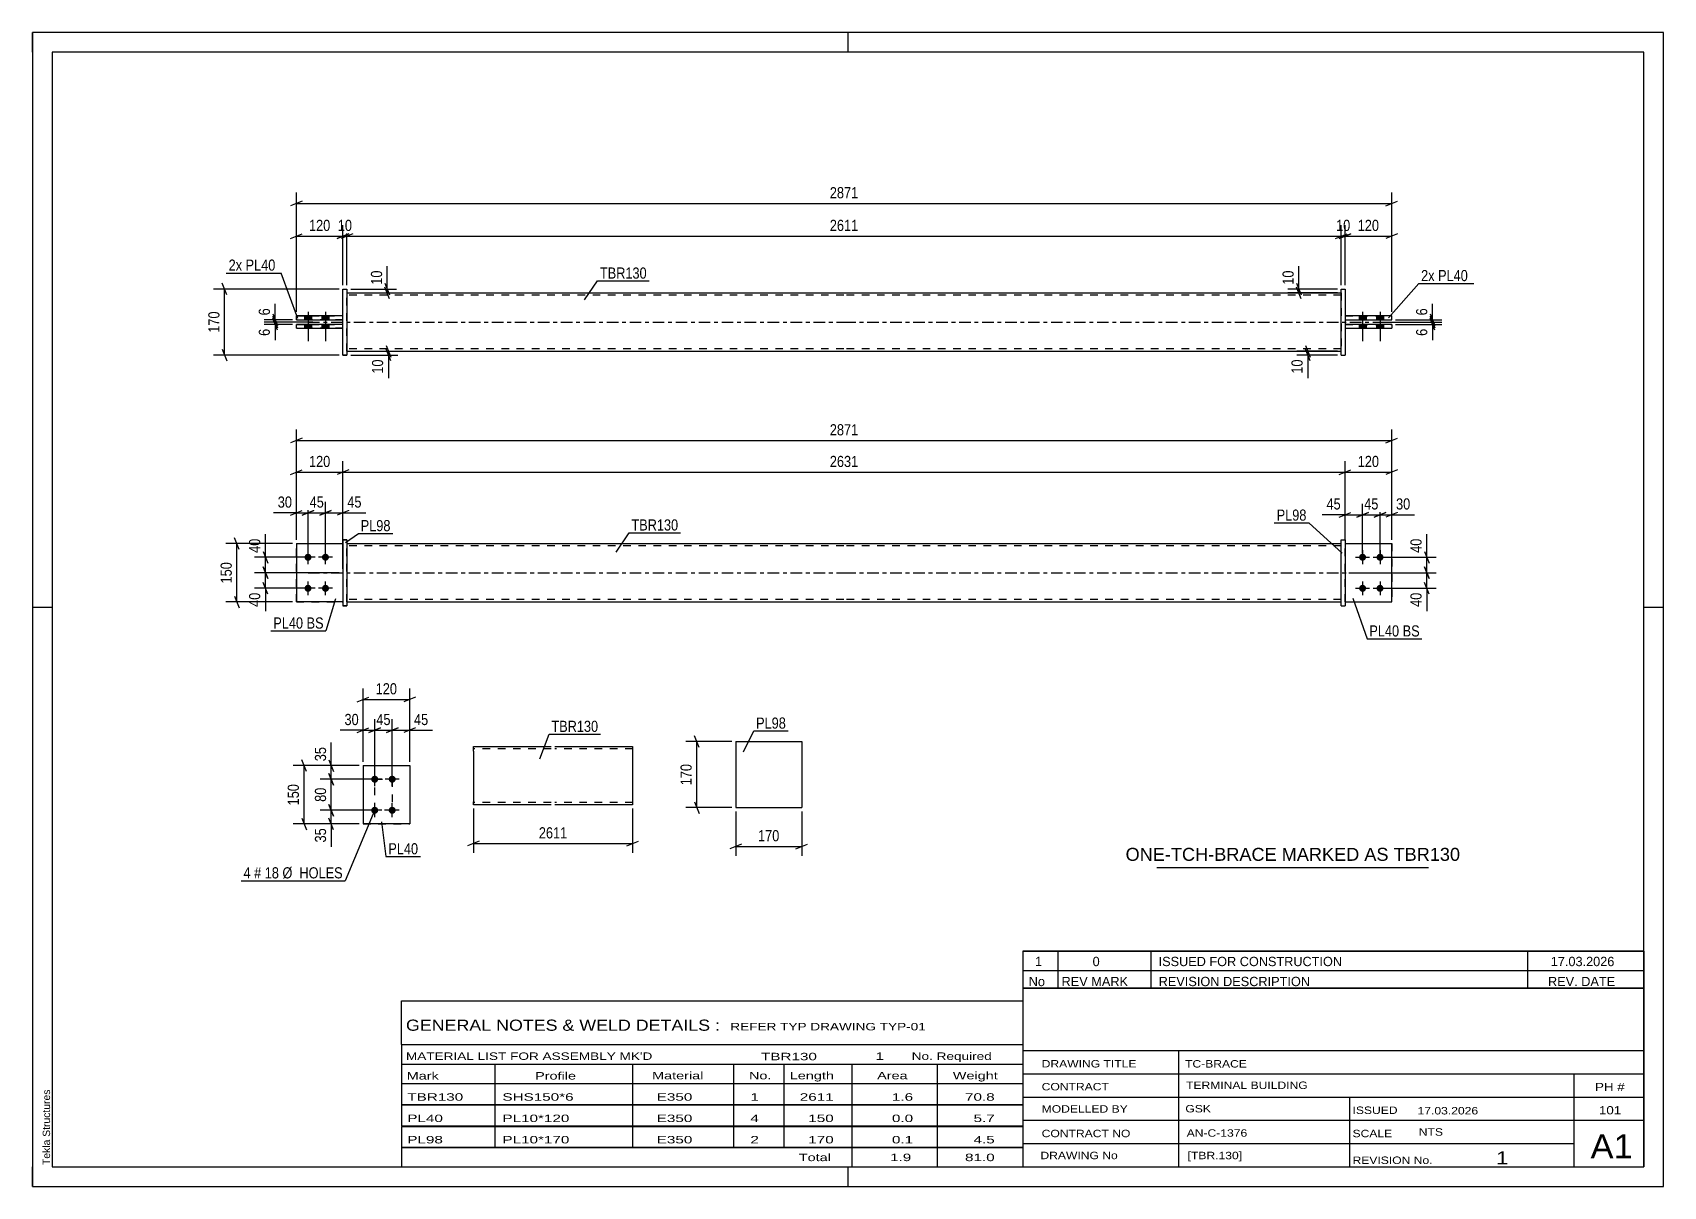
# Paper-space layout 'Layout1' of a CAD drawing. Header units: millimetres. Extents: x 0 to 420, y 0 to 297.
# The model-space entities are those that its viewports show. They can reach past a viewport. Long polylines and large blocks are cut down to what shows.
import ezdxf

# ---------------------------------------------------------------- set-up
doc = ezdxf.new("R2010")
doc.units = ezdxf.units.MM
doc.linetypes.add('DXK_LINE_DOT2', pattern=[3.9198, 1.9599, -1.9599])
doc.linetypes.add('DXK_LINE_DOT3', pattern=[5.9187, 2.979, -0.9799, 0.9799, -0.9799])
doc.layers.add('Viewport layer', color=7, linetype='Continuous', plot=False)
doc.styles.add('Arial', font='ARIAL.TTF', dxfattribs={"height": 0.2})
doc.styles.add('Arial Narrow', font='ARIALN.TTF', dxfattribs={"height": 0.2})

# ---------------------------------------------------------------- blocks, each defined once
blk = doc.blocks.new('Unknown-580873469-1163')
at = {"color": 5, "linetype": 'Continuous'}
for p, q in [((420, 297), (0, 297)), ((0, 297), (0, 0)), ((0, 292), (0, 297)), ((210, 292), (210, 297)), ((420, 0), (420, 297)), ((415, 292), (5, 292)), ((5, 292), (5, 5)), ((415, 5), (415, 292)), ((5, 149), (0, 149)), ((420, 149), (415, 149)), ((0, 0), (0, 5)), ((5, 5), (415, 5)), ((210, 0), (210, 5)), ((0, 0), (420, 0))]:
    blk.add_line(p, q, dxfattribs=at)
at = {"color": 174, "linetype": 'Continuous', "style": 'Arial'}
blk.add_text('Tekla Structures', height=1.9102, rotation=90, dxfattribs=at).set_placement((4.5, 5.5))
blk = doc.blocks.new('Part-580873469-1797 - 1735')
at = {"color": 2, "linetype": 'Continuous'}
for p, q in [((67.93, 165.45), (79.93, 165.45)), ((67.93, 165.45), (67.93, 150.45)), ((79.93, 150.45), (67.93, 150.45)), ((67.93, 150.45), (67.93, 150.45))]:
    blk.add_line(p, q, dxfattribs=at)
at = {"color": 7, "linetype": 'DXK_LINE_DOT2'}
for p, q in [((67.93, 165.45), (79.93, 165.45)), ((79.93, 165.45), (79.93, 165.45)), ((79.93, 165.45), (79.93, 150.45)), ((67.93, 150.45), (79.93, 150.45)), ((67.93, 150.45), (67.93, 150.45))]:
    blk.add_line(p, q, dxfattribs=at)
blk = doc.blocks.new('Part-580873469-1792 - 1735')
at = {"color": 7, "linetype": 'DXK_LINE_DOT2'}
for p, q in [((67.93, 165.45), (79.93, 165.45)), ((67.93, 165.45), (79.93, 165.45)), ((67.93, 150.45), (67.93, 165.45)), ((79.93, 165.45), (79.93, 165.45)), ((79.93, 165.45), (79.93, 150.45)), ((67.93, 150.45), (79.93, 150.45)), ((79.93, 150.45), (67.93, 150.45)), ((67.93, 150.45), (67.93, 150.45))]:
    blk.add_line(p, q, dxfattribs=at)
blk = doc.blocks.new('Part-580873469-1767 - 1735')
at = {"color": 7, "linetype": 'DXK_LINE_DOT2'}
for p, q in [((338.03, 165.45), (350.03, 165.45)), ((338.03, 150.45), (338.03, 165.45)), ((338.03, 165.45), (350.03, 165.45)), ((350.03, 165.45), (350.03, 165.45)), ((350.03, 165.45), (350.03, 150.45)), ((338.03, 150.45), (338.03, 150.45)), ((338.03, 150.45), (350.03, 150.45)), ((338.03, 150.45), (350.03, 150.45))]:
    blk.add_line(p, q, dxfattribs=at)
blk = doc.blocks.new('Part-580873469-1772 - 1735')
at = {"color": 2, "linetype": 'Continuous'}
for p, q in [((338.03, 165.45), (350.03, 165.45)), ((350.03, 165.45), (350.03, 165.45)), ((350.03, 150.45), (350.03, 165.45)), ((338.03, 150.45), (350.03, 150.45))]:
    blk.add_line(p, q, dxfattribs=at)
at = {"color": 7, "linetype": 'DXK_LINE_DOT2'}
for p, q in [((338.03, 165.45), (350.03, 165.45)), ((338.03, 150.45), (338.03, 165.45)), ((338.03, 150.45), (338.03, 150.45)), ((338.03, 150.45), (350.03, 150.45))]:
    blk.add_line(p, q, dxfattribs=at)
blk = doc.blocks.new('Part-580873469-1787 - 1735')
at = {"color": 2, "linetype": 'Continuous'}
for p, q in [((337.03, 166.45), (338.03, 166.45)), ((337.03, 149.45), (337.03, 166.45)), ((338.03, 166.45), (338.03, 149.45)), ((337.03, 149.45), (337.03, 149.45)), ((337.03, 149.45), (338.03, 149.45))]:
    blk.add_line(p, q, dxfattribs=at)
at = {"color": 7, "linetype": 'DXK_LINE_DOT2'}
for p, q in [((337.03, 166.45), (338.03, 166.45)), ((337.03, 149.45), (338.03, 149.45))]:
    blk.add_line(p, q, dxfattribs=at)
blk = doc.blocks.new('Part-580873469-1802 - 1735')
at = {"color": 2, "linetype": 'Continuous'}
for p, q in [((80.93, 166.45), (79.93, 166.45)), ((79.93, 166.45), (79.93, 149.45)), ((80.93, 166.45), (80.93, 166.45)), ((80.93, 166.45), (80.93, 149.45)), ((79.93, 149.45), (80.93, 149.45))]:
    blk.add_line(p, q, dxfattribs=at)
at = {"color": 7, "linetype": 'DXK_LINE_DOT2'}
for p, q in [((79.93, 166.45), (80.93, 166.45)), ((80.93, 149.45), (79.93, 149.45))]:
    blk.add_line(p, q, dxfattribs=at)
blk = doc.blocks.new('Part-580873469-1807 - 1735')
at = {"color": 2, "linetype": 'Continuous'}
for p, q in [((80.93, 165.45), (208.93, 165.45)), ((209.03, 165.45), (337.03, 165.45)), ((80.93, 150.45), (208.93, 150.45)), ((209.03, 150.45), (337.03, 150.45))]:
    blk.add_line(p, q, dxfattribs=at)
at = {"color": 7, "linetype": 'DXK_LINE_DOT2'}
for p, q in [((80.93, 150.45), (80.93, 165.45)), ((208.93, 164.85), (80.93, 164.85)), ((337.03, 164.85), (209.03, 164.85)), ((337.03, 150.45), (337.03, 165.45)), ((208.93, 151.05), (80.93, 151.05)), ((337.03, 151.05), (209.03, 151.05))]:
    blk.add_line(p, q, dxfattribs=at)
at = {"color": 7, "linetype": 'DXK_LINE_DOT3'}
for p, q in [((70.93, 157.95), (208.93, 157.95)), ((209.03, 157.95), (347.03, 157.95))]:
    blk.add_line(p, q, dxfattribs=at)
blk = doc.blocks.new('Bolt-580873469-1808 - 1735')
at = {"linetype": 'Continuous'}
for points in [[(342.53, 162.85), (342.71, 162.83), (342.89, 162.78), (343.05, 162.68), (343.19, 162.56), (343.3, 162.4), (343.38, 162.23), (343.42, 162.05), (343.42, 161.86), (343.38, 161.68), (343.3, 161.5), (343.19, 161.35), (343.05, 161.23), (342.89, 161.13), (342.71, 161.07), (342.53, 161.05), (342.34, 161.07), (342.16, 161.13), (342, 161.23), (341.86, 161.35), (341.75, 161.5), (341.67, 161.68), (341.63, 161.86), (341.63, 162.05), (341.67, 162.23), (341.75, 162.4), (341.86, 162.56), (342, 162.68), (342.16, 162.78), (342.34, 162.83)], [(347.03, 162.85), (347.21, 162.83), (347.39, 162.78), (347.55, 162.68), (347.69, 162.56), (347.8, 162.4), (347.88, 162.23), (347.92, 162.05), (347.92, 161.86), (347.88, 161.68), (347.8, 161.5), (347.69, 161.35), (347.55, 161.23), (347.39, 161.13), (347.21, 161.07), (347.03, 161.05), (346.84, 161.07), (346.66, 161.13), (346.5, 161.23), (346.36, 161.35), (346.25, 161.5), (346.17, 161.68), (346.13, 161.86), (346.13, 162.05), (346.17, 162.23), (346.25, 162.4), (346.36, 162.56), (346.5, 162.68), (346.66, 162.78), (346.84, 162.83)], [(342.53, 154.85), (342.71, 154.83), (342.89, 154.78), (343.05, 154.68), (343.19, 154.56), (343.3, 154.4), (343.38, 154.23), (343.42, 154.05), (343.42, 153.86), (343.38, 153.68), (343.3, 153.5), (343.19, 153.35), (343.05, 153.23), (342.89, 153.13), (342.71, 153.07), (342.53, 153.05), (342.34, 153.07), (342.16, 153.13), (342, 153.23), (341.86, 153.35), (341.75, 153.5), (341.67, 153.68), (341.63, 153.86), (341.63, 154.05), (341.67, 154.23), (341.75, 154.4), (341.86, 154.56), (342, 154.68), (342.16, 154.78), (342.34, 154.83)], [(347.03, 154.85), (347.21, 154.83), (347.39, 154.78), (347.55, 154.68), (347.69, 154.56), (347.8, 154.4), (347.88, 154.23), (347.92, 154.05), (347.92, 153.86), (347.88, 153.68), (347.8, 153.5), (347.69, 153.35), (347.55, 153.23), (347.39, 153.13), (347.21, 153.07), (347.03, 153.05), (346.84, 153.07), (346.66, 153.13), (346.5, 153.23), (346.36, 153.35), (346.25, 153.5), (346.17, 153.68), (346.13, 153.86), (346.13, 154.05), (346.17, 154.23), (346.25, 154.4), (346.36, 154.56), (346.5, 154.68), (346.66, 154.78), (346.84, 154.83)]]:
    blk.add_hatch(color=1, dxfattribs=at).paths.add_polyline_path(points)
at = {"color": 1, "linetype": 'Continuous'}
for p, q in [((340.73, 161.95), (344.33, 161.95)), ((342.53, 163.75), (342.53, 160.15)), ((345.23, 161.95), (348.83, 161.95)), ((347.03, 163.75), (347.03, 160.15)), ((342.53, 155.75), (342.53, 152.15)), ((347.03, 155.75), (347.03, 152.15)), ((340.73, 153.95), (344.33, 153.95)), ((345.23, 153.95), (348.83, 153.95))]:
    blk.add_line(p, q, dxfattribs=at)
blk = doc.blocks.new('Bolt-580873469-1809 - 1735')
at = {"linetype": 'Continuous'}
for points in [[(70.93, 161.05), (70.74, 161.07), (70.56, 161.13), (70.4, 161.23), (70.26, 161.35), (70.15, 161.5), (70.07, 161.68), (70.03, 161.86), (70.03, 162.05), (70.07, 162.23), (70.15, 162.4), (70.26, 162.56), (70.4, 162.68), (70.56, 162.78), (70.74, 162.83), (70.93, 162.85), (71.11, 162.83), (71.29, 162.78), (71.45, 162.68), (71.59, 162.56), (71.7, 162.4), (71.78, 162.23), (71.82, 162.05), (71.82, 161.86), (71.78, 161.68), (71.7, 161.5), (71.59, 161.35), (71.45, 161.23), (71.29, 161.13), (71.11, 161.07)], [(75.43, 161.05), (75.24, 161.07), (75.06, 161.13), (74.9, 161.23), (74.76, 161.35), (74.65, 161.5), (74.57, 161.68), (74.53, 161.86), (74.53, 162.05), (74.57, 162.23), (74.65, 162.4), (74.76, 162.56), (74.9, 162.68), (75.06, 162.78), (75.24, 162.83), (75.43, 162.85), (75.61, 162.83), (75.79, 162.78), (75.95, 162.68), (76.09, 162.56), (76.2, 162.4), (76.28, 162.23), (76.32, 162.05), (76.32, 161.86), (76.28, 161.68), (76.2, 161.5), (76.09, 161.35), (75.95, 161.23), (75.79, 161.13), (75.61, 161.07)], [(70.93, 153.05), (70.74, 153.07), (70.56, 153.13), (70.4, 153.23), (70.26, 153.35), (70.15, 153.5), (70.07, 153.68), (70.03, 153.86), (70.03, 154.05), (70.07, 154.23), (70.15, 154.4), (70.26, 154.56), (70.4, 154.68), (70.56, 154.78), (70.74, 154.83), (70.93, 154.85), (71.11, 154.83), (71.29, 154.78), (71.45, 154.68), (71.59, 154.56), (71.7, 154.4), (71.78, 154.23), (71.82, 154.05), (71.82, 153.86), (71.78, 153.68), (71.7, 153.5), (71.59, 153.35), (71.45, 153.23), (71.29, 153.13), (71.11, 153.07)], [(75.43, 153.05), (75.24, 153.07), (75.06, 153.13), (74.9, 153.23), (74.76, 153.35), (74.65, 153.5), (74.57, 153.68), (74.53, 153.86), (74.53, 154.05), (74.57, 154.23), (74.65, 154.4), (74.76, 154.56), (74.9, 154.68), (75.06, 154.78), (75.24, 154.83), (75.43, 154.85), (75.61, 154.83), (75.79, 154.78), (75.95, 154.68), (76.09, 154.56), (76.2, 154.4), (76.28, 154.23), (76.32, 154.05), (76.32, 153.86), (76.28, 153.68), (76.2, 153.5), (76.09, 153.35), (75.95, 153.23), (75.79, 153.13), (75.61, 153.07)]]:
    blk.add_hatch(color=1, dxfattribs=at).paths.add_polyline_path(points)
at = {"color": 1, "linetype": 'Continuous'}
for p, q in [((72.73, 161.95), (69.13, 161.95)), ((70.93, 160.15), (70.93, 163.75)), ((77.23, 161.95), (73.63, 161.95)), ((75.43, 160.15), (75.43, 163.75)), ((70.93, 152.15), (70.93, 155.75)), ((75.43, 152.15), (75.43, 155.75)), ((72.73, 153.95), (69.13, 153.95)), ((77.23, 153.95), (73.63, 153.95))]:
    blk.add_line(p, q, dxfattribs=at)
blk = doc.blocks.new('Part-580873469-1431 - 1390')
at = {"color": 2, "linetype": 'Continuous'}
for p, q in [((350.03, 221.89), (338.03, 221.89)), ((338.03, 220.89), (350.03, 220.89)), ((350.03, 221.89), (350.03, 220.89))]:
    blk.add_line(p, q, dxfattribs=at)
at = {"color": 7, "linetype": 'DXK_LINE_DOT2'}
for p, q in [((338.03, 221.89), (338.03, 220.89)), ((338.03, 221.89), (350.03, 221.89)), ((338.03, 220.89), (350.03, 220.89))]:
    blk.add_line(p, q, dxfattribs=at)
blk = doc.blocks.new('Part-580873469-1425 - 1390')
at = {"color": 2, "linetype": 'Continuous'}
for p, q in [((79.93, 224.09), (67.93, 224.09)), ((67.93, 223.09), (67.93, 224.09)), ((67.93, 223.09), (79.93, 223.09)), ((67.93, 223.09), (67.93, 223.09))]:
    blk.add_line(p, q, dxfattribs=at)
at = {"color": 7, "linetype": 'DXK_LINE_DOT2'}
for p, q in [((67.93, 224.09), (79.93, 224.09)), ((79.93, 223.09), (67.93, 223.09)), ((79.93, 223.09), (79.93, 224.09))]:
    blk.add_line(p, q, dxfattribs=at)
blk = doc.blocks.new('Part-580873469-1426 - 1390')
at = {"color": 2, "linetype": 'Continuous'}
for p, q in [((337.03, 230.99), (337.03, 230.99)), ((337.03, 213.99), (337.03, 230.99)), ((337.03, 230.99), (338.03, 230.99)), ((338.03, 230.99), (338.03, 230.99)), ((338.03, 230.99), (338.03, 213.99)), ((337.03, 213.99), (338.03, 213.99)), ((337.03, 213.99), (337.03, 213.99)), ((338.03, 213.99), (338.03, 213.99))]:
    blk.add_line(p, q, dxfattribs=at)
at = {"color": 7, "linetype": 'DXK_LINE_DOT2'}
for p, q in [((337.03, 230.99), (338.03, 230.99)), ((337.03, 213.99), (338.03, 213.99)), ((338.03, 213.99), (338.03, 213.99))]:
    blk.add_line(p, q, dxfattribs=at)
blk = doc.blocks.new('Part-580873469-1458 - 1390')
at = {"color": 2, "linetype": 'Continuous'}
for p, q in [((350.03, 224.09), (338.03, 224.09)), ((338.03, 223.09), (350.03, 223.09)), ((350.03, 223.09), (350.03, 224.09))]:
    blk.add_line(p, q, dxfattribs=at)
at = {"color": 7, "linetype": 'DXK_LINE_DOT2'}
for p, q in [((338.03, 224.09), (338.03, 223.09)), ((338.03, 224.09), (350.03, 224.09)), ((338.03, 223.09), (350.03, 223.09))]:
    blk.add_line(p, q, dxfattribs=at)
blk = doc.blocks.new('Part-580873469-1394 - 1390')
at = {"color": 2, "linetype": 'Continuous'}
for p, q in [((79.93, 230.99), (80.93, 230.99)), ((79.93, 213.99), (79.93, 230.99)), ((80.93, 230.99), (80.93, 230.99)), ((80.93, 230.99), (80.93, 213.99)), ((80.93, 213.99), (79.93, 213.99)), ((79.93, 213.99), (79.93, 213.99))]:
    blk.add_line(p, q, dxfattribs=at)
at = {"color": 7, "linetype": 'DXK_LINE_DOT2'}
for p, q in [((79.93, 230.99), (80.93, 230.99)), ((79.93, 213.99), (80.93, 213.99)), ((79.93, 213.99), (79.93, 213.99))]:
    blk.add_line(p, q, dxfattribs=at)
blk = doc.blocks.new('Part-580873469-1420 - 1390')
at = {"color": 2, "linetype": 'Continuous'}
for p, q in [((79.93, 221.89), (67.93, 221.89)), ((67.93, 220.89), (67.93, 221.89)), ((67.93, 220.89), (79.93, 220.89)), ((67.93, 220.89), (67.93, 220.89))]:
    blk.add_line(p, q, dxfattribs=at)
at = {"color": 7, "linetype": 'DXK_LINE_DOT2'}
for p, q in [((67.93, 221.89), (79.93, 221.89)), ((79.93, 220.89), (67.93, 220.89)), ((79.93, 220.89), (79.93, 221.89))]:
    blk.add_line(p, q, dxfattribs=at)
blk = doc.blocks.new('Part-580873469-1446 - 1390')
at = {"color": 2, "linetype": 'Continuous'}
for p, q in [((80.93, 229.99), (208.93, 229.99)), ((209.03, 229.99), (337.03, 229.99)), ((80.93, 214.99), (208.93, 214.99)), ((209.03, 214.99), (337.03, 214.99))]:
    blk.add_line(p, q, dxfattribs=at)
at = {"color": 7, "linetype": 'DXK_LINE_DOT2'}
for p, q in [((80.93, 214.99), (80.93, 229.99)), ((208.93, 229.39), (80.93, 229.39)), ((337.03, 229.39), (209.03, 229.39)), ((337.03, 229.99), (337.03, 214.99)), ((208.93, 215.59), (80.93, 215.59)), ((337.03, 215.59), (209.03, 215.59))]:
    blk.add_line(p, q, dxfattribs=at)
at = {"color": 7, "linetype": 'DXK_LINE_DOT3'}
for p, q in [((70.93, 222.49), (208.93, 222.49)), ((209.03, 222.49), (347.03, 222.49))]:
    blk.add_line(p, q, dxfattribs=at)
blk = doc.blocks.new('Bolt-580873469-1447 - 1390')
at = {"linetype": 'Continuous'}
for points in [[(343.43, 224.09), (341.63, 224.09), (341.63, 223.09), (343.43, 223.09)], [(343.43, 224.09), (341.63, 224.09), (341.63, 223.09), (343.43, 223.09)], [(347.93, 224.09), (346.13, 224.09), (346.13, 223.09), (347.93, 223.09)], [(347.93, 224.09), (346.13, 224.09), (346.13, 223.09), (347.93, 223.09)], [(343.43, 221.89), (341.63, 221.89), (341.63, 220.89), (343.43, 220.89)], [(343.43, 221.89), (341.63, 221.89), (341.63, 220.89), (343.43, 220.89)], [(347.93, 221.89), (346.13, 221.89), (346.13, 220.89), (347.93, 220.89)], [(347.93, 221.89), (346.13, 221.89), (346.13, 220.89), (347.93, 220.89)]]:
    blk.add_hatch(color=1, dxfattribs=at).paths.add_polyline_path(points)
at = {"color": 1, "linetype": 'Continuous'}
for p, q in [((341.63, 224.09), (341.63, 223.09)), ((341.63, 224.09), (341.63, 223.09)), ((342.53, 225.09), (342.53, 217.59)), ((342.53, 225.09), (342.53, 217.59)), ((343.43, 224.09), (343.43, 223.09)), ((343.43, 224.09), (343.43, 223.09)), ((346.13, 224.09), (346.13, 223.09)), ((346.13, 224.09), (346.13, 223.09)), ((347.03, 225.09), (347.03, 217.59)), ((347.03, 225.09), (347.03, 217.59)), ((347.93, 224.09), (347.93, 223.09)), ((347.93, 224.09), (347.93, 223.09)), ((341.63, 221.89), (341.63, 220.89)), ((341.63, 221.89), (341.63, 220.89)), ((343.43, 221.89), (343.43, 220.89)), ((343.43, 221.89), (343.43, 220.89)), ((346.13, 221.89), (346.13, 220.89)), ((346.13, 221.89), (346.13, 220.89)), ((347.93, 221.89), (347.93, 220.89)), ((347.93, 221.89), (347.93, 220.89))]:
    blk.add_line(p, q, dxfattribs=at)
blk = doc.blocks.new('Bolt-580873469-1448 - 1390')
at = {"linetype": 'Continuous'}
for points in [[(70.03, 223.09), (71.83, 223.09), (71.83, 224.09), (70.03, 224.09)], [(70.03, 223.09), (71.83, 223.09), (71.83, 224.09), (70.03, 224.09)], [(74.53, 223.09), (76.33, 223.09), (76.33, 224.09), (74.53, 224.09)], [(74.53, 223.09), (76.33, 223.09), (76.33, 224.09), (74.53, 224.09)], [(70.03, 220.89), (71.83, 220.89), (71.83, 221.89), (70.03, 221.89)], [(70.03, 220.89), (71.83, 220.89), (71.83, 221.89), (70.03, 221.89)], [(74.53, 220.89), (76.33, 220.89), (76.33, 221.89), (74.53, 221.89)], [(74.53, 220.89), (76.33, 220.89), (76.33, 221.89), (74.53, 221.89)]]:
    blk.add_hatch(color=1, dxfattribs=at).paths.add_polyline_path(points)
at = {"color": 1, "linetype": 'Continuous'}
for p, q in [((70.03, 224.09), (70.03, 223.09)), ((70.03, 224.09), (70.03, 223.09)), ((70.93, 225.09), (70.93, 217.59)), ((70.93, 225.09), (70.93, 217.59)), ((71.83, 224.09), (71.83, 223.09)), ((71.83, 224.09), (71.83, 223.09)), ((74.53, 224.09), (74.53, 223.09)), ((74.53, 224.09), (74.53, 223.09)), ((75.43, 225.09), (75.43, 217.59)), ((75.43, 225.09), (75.43, 217.59)), ((76.33, 224.09), (76.33, 223.09)), ((76.33, 224.09), (76.33, 223.09)), ((70.03, 221.89), (70.03, 220.89)), ((70.03, 221.89), (70.03, 220.89)), ((71.83, 221.89), (71.83, 220.89)), ((71.83, 221.89), (71.83, 220.89)), ((74.53, 221.89), (74.53, 220.89)), ((74.53, 221.89), (74.53, 220.89)), ((76.33, 221.89), (76.33, 220.89)), ((76.33, 221.89), (76.33, 220.89))]:
    blk.add_line(p, q, dxfattribs=at)
blk = doc.blocks.new('Part-580873469-2138 - 2131')
at = {"color": 2, "linetype": 'Continuous'}
for p, q in [((85.11, 108.31), (97.11, 108.31)), ((85.11, 108.31), (85.11, 93.31)), ((97.11, 108.31), (97.11, 108.31)), ((97.11, 108.31), (97.11, 93.31)), ((97.11, 93.31), (85.11, 93.31)), ((85.11, 93.31), (85.11, 93.31))]:
    blk.add_line(p, q, dxfattribs=at)
at = {"color": 7, "linetype": 'DXK_LINE_DOT2'}
for p, q in [((85.11, 108.31), (97.11, 108.31)), ((97.11, 108.31), (97.11, 108.31)), ((85.11, 93.31), (97.11, 93.31))]:
    blk.add_line(p, q, dxfattribs=at)
blk = doc.blocks.new('Bolt-580873469-2171 - 2131')
at = {"linetype": 'Continuous'}
for points in [[(88.11, 105.71), (88.29, 105.69), (88.47, 105.64), (88.64, 105.54), (88.78, 105.42), (88.89, 105.26), (88.96, 105.09), (89, 104.91), (89, 104.72), (88.96, 104.54), (88.89, 104.36), (88.78, 104.21), (88.64, 104.09), (88.47, 103.99), (88.29, 103.93), (88.11, 103.91), (87.92, 103.93), (87.74, 103.99), (87.58, 104.09), (87.44, 104.21), (87.33, 104.36), (87.25, 104.54), (87.21, 104.72), (87.21, 104.91), (87.25, 105.09), (87.33, 105.26), (87.44, 105.42), (87.58, 105.54), (87.74, 105.64), (87.92, 105.69)], [(92.61, 105.71), (92.79, 105.69), (92.97, 105.64), (93.14, 105.54), (93.28, 105.42), (93.39, 105.26), (93.46, 105.09), (93.5, 104.91), (93.5, 104.72), (93.46, 104.54), (93.39, 104.36), (93.28, 104.21), (93.14, 104.09), (92.97, 103.99), (92.79, 103.93), (92.61, 103.91), (92.42, 103.93), (92.24, 103.99), (92.08, 104.09), (91.94, 104.21), (91.83, 104.36), (91.75, 104.54), (91.71, 104.72), (91.71, 104.91), (91.75, 105.09), (91.83, 105.26), (91.94, 105.42), (92.08, 105.54), (92.24, 105.64), (92.42, 105.69)], [(88.11, 97.71), (88.29, 97.69), (88.47, 97.64), (88.64, 97.54), (88.78, 97.42), (88.89, 97.26), (88.96, 97.09), (89, 96.91), (89, 96.72), (88.96, 96.54), (88.89, 96.36), (88.78, 96.21), (88.64, 96.09), (88.47, 95.99), (88.29, 95.93), (88.11, 95.91), (87.92, 95.93), (87.74, 95.99), (87.58, 96.09), (87.44, 96.21), (87.33, 96.36), (87.25, 96.54), (87.21, 96.72), (87.21, 96.91), (87.25, 97.09), (87.33, 97.26), (87.44, 97.42), (87.58, 97.54), (87.74, 97.64), (87.92, 97.69)], [(92.61, 97.71), (92.79, 97.69), (92.97, 97.64), (93.14, 97.54), (93.28, 97.42), (93.39, 97.26), (93.46, 97.09), (93.5, 96.91), (93.5, 96.72), (93.46, 96.54), (93.39, 96.36), (93.28, 96.21), (93.14, 96.09), (92.97, 95.99), (92.79, 95.93), (92.61, 95.91), (92.42, 95.93), (92.24, 95.99), (92.08, 96.09), (91.94, 96.21), (91.83, 96.36), (91.75, 96.54), (91.71, 96.72), (91.71, 96.91), (91.75, 97.09), (91.83, 97.26), (91.94, 97.42), (92.08, 97.54), (92.24, 97.64), (92.42, 97.69)]]:
    blk.add_hatch(color=1, dxfattribs=at).paths.add_polyline_path(points)
at = {"color": 1, "linetype": 'Continuous'}
for p, q in [((88.11, 103.01), (88.11, 106.61)), ((92.61, 103.01), (92.61, 106.61)), ((89.91, 104.81), (86.31, 104.81)), ((94.41, 104.81), (90.81, 104.81)), ((89.91, 96.81), (86.31, 96.81)), ((88.11, 95.01), (88.11, 98.61)), ((94.41, 96.81), (90.81, 96.81)), ((92.61, 95.01), (92.61, 98.61))]:
    blk.add_line(p, q, dxfattribs=at)
blk = doc.blocks.new('Part-580873469-2302 - 2296')
at = {"color": 2, "linetype": 'Continuous'}
for p, q in [((181.08, 114.49), (181.08, 97.49)), ((181.08, 114.49), (198.08, 114.49)), ((198.08, 114.49), (198.08, 97.49)), ((181.08, 97.49), (198.08, 97.49))]:
    blk.add_line(p, q, dxfattribs=at)
blk = doc.blocks.new('Part-580873469-2328 - 2321')
at = {"color": 2, "linetype": 'Continuous'}
for p, q in [((113.53, 112.03), (113.53, 113.23)), ((113.53, 113.23), (133.53, 113.23)), ((113.53, 112.03), (113.53, 98.97)), ((134.53, 113.23), (154.53, 113.23)), ((154.53, 113.23), (154.53, 113.14)), ((154.53, 113.14), (154.53, 112.03)), ((154.53, 112.03), (154.53, 98.23)), ((113.53, 98.32), (113.53, 98.97)), ((113.53, 98.23), (113.53, 98.32)), ((133.53, 98.23), (113.53, 98.23)), ((154.53, 98.23), (134.53, 98.23))]:
    blk.add_line(p, q, dxfattribs=at)
at = {"color": 7, "linetype": 'DXK_LINE_DOT2'}
for p, q in [((133.53, 112.63), (113.53, 112.63)), ((154.53, 112.63), (134.53, 112.63)), ((154.53, 112.88), (154.53, 112.03)), ((113.53, 98.97), (113.53, 98.58)), ((113.53, 98.83), (113.53, 98.88)), ((133.53, 98.83), (113.53, 98.83)), ((154.53, 98.83), (134.53, 98.83)), ((154.53, 98.88), (154.53, 98.97)), ((154.53, 98.83), (154.53, 98.88)), ((154.53, 98.83), (154.53, 98.88))]:
    blk.add_line(p, q, dxfattribs=at)
blk = doc.blocks.new('Rectangle-580873469-2281 - 2131')
at = {"color": 1, "linetype": 'DXK_LINE_DOT2'}
blk.add_lwpolyline([(88.11, 104.81), (92.61, 104.81), (92.61, 96.81), (88.11, 96.81), (88.11, 104.81)], close=True, dxfattribs=at)
blk = doc.blocks.new('StraightDimension-580873469-2008 - 1735')
at = {"color": 7, "linetype": 'Continuous'}
for p, q in [((69.93, 161.95), (57.11, 161.95)), ((59.36, 163.45), (60.56, 160.45)), ((59.96, 157.95), (59.96, 161.95)), ((78.93, 157.95), (57.11, 157.95)), ((60.56, 156.45), (59.36, 159.45))]:
    blk.add_line(p, q, dxfattribs=at)
at = {"color": 0}
blk.add_wipeout([(59.21, 167.34), (55.01, 167.34), (55.01, 162.48), (59.21, 162.48)], dxfattribs=at)
at = {"color": 7, "linetype": 'Continuous'}
blk.add_line((59.96, 161.95), (59.96, 167.86), dxfattribs=at)
blk.add_line((59.96, 161.95), (59.96, 167.86), dxfattribs=at)
at = {"color": 3, "style": 'Arial Narrow'}
blk.add_text('40', height=2.863, rotation=90.0002, dxfattribs=at).set_placement((58.61, 163.08))
blk = doc.blocks.new('StraightDimension-580873469-1999 - 1735')
at = {"color": 7, "linetype": 'Continuous'}
for p, q in [((78.93, 157.95), (57.11, 157.95)), ((59.36, 159.45), (60.56, 156.45)), ((60.56, 152.45), (59.36, 155.45)), ((59.96, 153.95), (59.96, 157.95)), ((69.93, 153.95), (57.11, 153.95))]:
    blk.add_line(p, q, dxfattribs=at)
at = {"color": 0}
blk.add_wipeout([(59.21, 153.43), (55.01, 153.43), (55.01, 148.57), (59.21, 148.57)], dxfattribs=at)
at = {"color": 7, "linetype": 'Continuous'}
blk.add_line((59.96, 153.95), (59.96, 148.05), dxfattribs=at)
blk.add_line((59.96, 153.95), (59.96, 148.05), dxfattribs=at)
at = {"color": 3, "style": 'Arial Narrow'}
blk.add_text('40', height=2.863, rotation=90.0002, dxfattribs=at).set_placement((58.61, 149.17))
blk = doc.blocks.new('StraightDimension-580873469-1937 - 1735')
at = {"color": 7, "linetype": 'Continuous'}
for p, q in [((67.93, 166.45), (67.93, 186.68)), ((79.93, 158.95), (79.93, 186.68)), ((66.43, 183.23), (69.43, 184.43)), ((67.93, 183.83), (79.93, 183.83)), ((81.43, 184.43), (78.43, 183.23))]:
    blk.add_line(p, q, dxfattribs=at)
at = {"color": 0}
blk.add_wipeout([(77.27, 184.58), (77.27, 188.78), (70.58, 188.78), (70.58, 184.58)], dxfattribs=at)
at = {"color": 3, "style": 'Arial Narrow'}
blk.add_text('120', height=2.863, dxfattribs=at).set_placement((71.18, 185.18))
blk = doc.blocks.new('StraightDimension-580873469-2018 - 1735')
at = {"color": 7, "linetype": 'Continuous'}
for p, q in [((66.93, 165.45), (49.78, 165.45)), ((53.23, 163.95), (52.03, 166.95)), ((52.63, 150.45), (52.63, 165.45)), ((52.03, 151.95), (53.23, 148.95)), ((66.93, 150.45), (49.78, 150.45))]:
    blk.add_line(p, q, dxfattribs=at)
at = {"color": 0}
blk.add_wipeout([(51.88, 161.3), (47.68, 161.3), (47.68, 154.61), (51.88, 154.61)], dxfattribs=at)
at = {"color": 3, "style": 'Arial Narrow'}
blk.add_text('150', height=2.863, rotation=90.0002, dxfattribs=at).set_placement((51.28, 155.21))
blk = doc.blocks.new('StraightDimension-580873469-1903 - 1735')
at = {"color": 7, "linetype": 'Continuous'}
for p, q in [((338.03, 166.45), (338.03, 186.68)), ((350.03, 166.45), (350.03, 186.68)), ((336.53, 183.23), (339.53, 184.43)), ((338.03, 183.83), (350.03, 183.83)), ((351.53, 184.43), (348.53, 183.23))]:
    blk.add_line(p, q, dxfattribs=at)
at = {"color": 0}
blk.add_wipeout([(347.37, 184.58), (347.37, 188.78), (340.68, 188.78), (340.68, 184.58)], dxfattribs=at)
at = {"color": 3, "style": 'Arial Narrow'}
blk.add_text('120', height=2.863, dxfattribs=at).set_placement((341.28, 185.18))
blk = doc.blocks.new('StraightDimension-580873469-1818 - 1735')
at = {"color": 7, "linetype": 'Continuous'}
for p, q in [((345.53, 172.29), (348.53, 173.49)), ((347.03, 162.95), (347.03, 175.74)), ((347.03, 172.89), (350.03, 172.89)), ((351.53, 173.49), (348.53, 172.29)), ((350.03, 166.45), (350.03, 175.74))]:
    blk.add_line(p, q, dxfattribs=at)
at = {"color": 0}
blk.add_wipeout([(355.41, 173.64), (355.41, 177.84), (350.55, 177.84), (350.55, 173.64)], dxfattribs=at)
at = {"color": 7, "linetype": 'Continuous'}
blk.add_line((350.03, 172.89), (355.93, 172.89), dxfattribs=at)
blk.add_line((350.03, 172.89), (355.93, 172.89), dxfattribs=at)
at = {"color": 3, "style": 'Arial Narrow'}
blk.add_text('30', height=2.863, dxfattribs=at).set_placement((351.15, 174.24))
blk = doc.blocks.new('StraightDimension-580873469-1834 - 1735')
at = {"color": 7, "linetype": 'Continuous'}
for p, q in [((341.03, 172.29), (344.03, 173.49)), ((342.53, 162.95), (342.53, 175.74)), ((342.53, 172.89), (347.03, 172.89)), ((348.53, 173.49), (345.53, 172.29)), ((347.03, 162.95), (347.03, 175.74))]:
    blk.add_line(p, q, dxfattribs=at)
at = {"color": 0}
blk.add_wipeout([(347.2, 173.64), (347.2, 177.84), (342.35, 177.84), (342.35, 173.64)], dxfattribs=at)
at = {"color": 3, "style": 'Arial Narrow'}
blk.add_text('45', height=2.863, dxfattribs=at).set_placement((342.95, 174.24))
blk = doc.blocks.new('StraightDimension-580873469-1847 - 1735')
at = {"color": 7, "linetype": 'Continuous'}
for p, q in [((336.53, 172.29), (339.53, 173.49)), ((338.03, 166.45), (338.03, 175.74)), ((338.03, 172.89), (342.53, 172.89)), ((344.03, 173.49), (341.03, 172.29)), ((342.53, 162.95), (342.53, 175.74))]:
    blk.add_line(p, q, dxfattribs=at)
at = {"color": 0}
blk.add_wipeout([(337.5, 173.64), (337.5, 177.84), (332.64, 177.84), (332.64, 173.64)], dxfattribs=at)
at = {"color": 7, "linetype": 'Continuous'}
blk.add_line((338.03, 172.89), (332.12, 172.89), dxfattribs=at)
blk.add_line((338.03, 172.89), (332.12, 172.89), dxfattribs=at)
at = {"color": 3, "style": 'Arial Narrow'}
blk.add_text('45', height=2.863, dxfattribs=at).set_placement((333.24, 174.24))
blk = doc.blocks.new('StraightDimension-580873469-1864 - 1735')
at = {"color": 7, "linetype": 'Continuous'}
for p, q in [((67.93, 166.45), (67.93, 194.83)), ((350.03, 166.45), (350.03, 194.83)), ((69.43, 192.58), (66.43, 191.38)), ((67.93, 191.98), (350.03, 191.98)), ((348.53, 191.38), (351.53, 192.58))]:
    blk.add_line(p, q, dxfattribs=at)
at = {"color": 0}
blk.add_wipeout([(213.23, 192.73), (213.23, 196.93), (204.72, 196.93), (204.72, 192.73)], dxfattribs=at)
at = {"color": 3, "style": 'Arial Narrow'}
blk.add_text('2871', height=2.863, dxfattribs=at).set_placement((205.32, 193.33))
blk = doc.blocks.new('StraightDimension-580873469-1884 - 1735')
at = {"color": 7, "linetype": 'Continuous'}
for p, q in [((348.03, 161.95), (361.47, 161.95)), ((358.47, 163.45), (359.67, 160.45)), ((359.07, 157.95), (359.07, 161.95)), ((339.03, 157.95), (361.47, 157.95)), ((359.67, 156.45), (358.47, 159.45))]:
    blk.add_line(p, q, dxfattribs=at)
at = {"color": 0}
blk.add_wipeout([(358.32, 167.34), (354.12, 167.34), (354.12, 162.48), (358.32, 162.48)], dxfattribs=at)
at = {"color": 7, "linetype": 'Continuous'}
blk.add_line((359.07, 161.95), (359.07, 167.86), dxfattribs=at)
blk.add_line((359.07, 161.95), (359.07, 167.86), dxfattribs=at)
at = {"color": 3, "style": 'Arial Narrow'}
blk.add_text('40', height=2.863, rotation=90.0002, dxfattribs=at).set_placement((357.72, 163.08))
blk = doc.blocks.new('StraightDimension-580873469-1893 - 1735')
at = {"color": 7, "linetype": 'Continuous'}
for p, q in [((339.03, 157.95), (361.47, 157.95)), ((358.47, 159.45), (359.67, 156.45)), ((359.67, 152.45), (358.47, 155.45)), ((359.07, 153.95), (359.07, 157.95)), ((348.03, 153.95), (361.47, 153.95))]:
    blk.add_line(p, q, dxfattribs=at)
at = {"color": 0}
blk.add_wipeout([(358.32, 153.43), (354.12, 153.43), (354.12, 148.57), (358.32, 148.57)], dxfattribs=at)
at = {"color": 7, "linetype": 'Continuous'}
blk.add_line((359.07, 153.95), (359.07, 148.05), dxfattribs=at)
blk.add_line((359.07, 153.95), (359.07, 148.05), dxfattribs=at)
at = {"color": 3, "style": 'Arial Narrow'}
blk.add_text('40', height=2.863, rotation=90.0002, dxfattribs=at).set_placement((357.72, 149.17))
blk = doc.blocks.new('StraightDimension-580873469-1922 - 1735')
at = {"color": 7, "linetype": 'Continuous'}
for p, q in [((79.93, 158.95), (79.93, 186.68)), ((338.03, 166.45), (338.03, 186.68)), ((81.43, 184.43), (78.43, 183.23)), ((79.93, 183.83), (338.03, 183.83)), ((336.53, 183.23), (339.53, 184.43))]:
    blk.add_line(p, q, dxfattribs=at)
at = {"color": 0}
blk.add_wipeout([(213.23, 184.58), (213.23, 188.78), (204.72, 188.78), (204.72, 184.58)], dxfattribs=at)
at = {"color": 3, "style": 'Arial Narrow'}
blk.add_text('2631', height=2.863, dxfattribs=at).set_placement((205.32, 185.18))
blk = doc.blocks.new('StraightDimension-580873469-1953 - 1735')
at = {"color": 7, "linetype": 'Continuous'}
for p, q in [((66.43, 172.78), (69.43, 173.98)), ((67.93, 166.45), (67.93, 176.23)), ((67.93, 173.38), (70.93, 173.38)), ((72.43, 173.98), (69.43, 172.78)), ((70.93, 162.95), (70.93, 176.23))]:
    blk.add_line(p, q, dxfattribs=at)
at = {"color": 0}
blk.add_wipeout([(67.4, 174.13), (67.4, 178.33), (62.54, 178.33), (62.54, 174.13)], dxfattribs=at)
at = {"color": 7, "linetype": 'Continuous'}
blk.add_line((67.93, 173.38), (62.02, 173.38), dxfattribs=at)
blk.add_line((67.93, 173.38), (62.02, 173.38), dxfattribs=at)
at = {"color": 3, "style": 'Arial Narrow'}
blk.add_text('30', height=2.863, dxfattribs=at).set_placement((63.14, 174.73))
blk = doc.blocks.new('StraightDimension-580873469-1969 - 1735')
at = {"color": 7, "linetype": 'Continuous'}
for p, q in [((69.43, 172.78), (72.43, 173.98)), ((70.93, 162.95), (70.93, 176.23)), ((70.93, 173.38), (75.43, 173.38)), ((76.93, 173.98), (73.93, 172.78)), ((75.43, 162.95), (75.43, 176.23))]:
    blk.add_line(p, q, dxfattribs=at)
at = {"color": 0}
blk.add_wipeout([(75.6, 174.13), (75.6, 178.33), (70.75, 178.33), (70.75, 174.13)], dxfattribs=at)
at = {"color": 3, "style": 'Arial Narrow'}
blk.add_text('45', height=2.863, dxfattribs=at).set_placement((71.35, 174.73))
blk = doc.blocks.new('StraightDimension-580873469-1982 - 1735')
at = {"color": 7, "linetype": 'Continuous'}
for p, q in [((73.93, 172.78), (76.93, 173.98)), ((75.43, 162.95), (75.43, 176.23)), ((75.43, 173.38), (79.93, 173.38)), ((81.43, 173.98), (78.43, 172.78)), ((79.93, 166.45), (79.93, 176.23))]:
    blk.add_line(p, q, dxfattribs=at)
at = {"color": 0}
blk.add_wipeout([(85.31, 174.13), (85.31, 178.33), (80.45, 178.33), (80.45, 174.13)], dxfattribs=at)
at = {"color": 7, "linetype": 'Continuous'}
blk.add_line((79.93, 173.38), (85.83, 173.38), dxfattribs=at)
blk.add_line((79.93, 173.38), (85.83, 173.38), dxfattribs=at)
at = {"color": 3, "style": 'Arial Narrow'}
blk.add_text('45', height=2.863, dxfattribs=at).set_placement((81.05, 174.73))
blk = doc.blocks.new('StraightDimension-580873469-1658 - 1390')
at = {"color": 7, "linetype": 'Continuous'}
for p, q in [((351.03, 223.09), (362.93, 223.09)), ((359.93, 224.59), (361.13, 221.59)), ((361.13, 220.99), (359.93, 223.99)), ((360.53, 222.49), (360.53, 223.09)), ((345.78, 222.49), (362.93, 222.49))]:
    blk.add_line(p, q, dxfattribs=at)
at = {"color": 0}
blk.add_wipeout([(359.78, 226.64), (355.58, 226.64), (355.58, 223.61), (359.78, 223.61)], dxfattribs=at)
at = {"color": 7, "linetype": 'Continuous'}
blk.add_line((360.53, 223.09), (360.53, 227.17), dxfattribs=at)
blk.add_line((360.53, 223.09), (360.53, 227.17), dxfattribs=at)
at = {"color": 3, "style": 'Arial Narrow'}
blk.add_text('6', height=2.86, rotation=90.0002, dxfattribs=at).set_placement((359.18, 224.21))
blk = doc.blocks.new('StraightDimension-580873469-1535 - 1390')
at = {"color": 7, "linetype": 'Continuous'}
for p, q in [((336.03, 214.99), (325.58, 214.99)), ((327.83, 216.49), (329.03, 213.49)), ((329.03, 212.49), (327.83, 215.49)), ((328.43, 213.99), (328.43, 214.99)), ((336.03, 213.99), (325.58, 213.99))]:
    blk.add_line(p, q, dxfattribs=at)
at = {"color": 0}
blk.add_wipeout([(327.68, 213.46), (323.48, 213.46), (323.48, 208.61), (327.68, 208.61)], dxfattribs=at)
at = {"color": 7, "linetype": 'Continuous'}
blk.add_line((328.43, 213.99), (328.43, 208.08), dxfattribs=at)
blk.add_line((328.43, 213.99), (328.43, 208.08), dxfattribs=at)
at = {"color": 3, "style": 'Arial Narrow'}
blk.add_text('10', height=2.863, rotation=90.0002, dxfattribs=at).set_placement((327.08, 209.21))
blk = doc.blocks.new('StraightDimension-580873469-1575 - 1390')
at = {"color": 7, "linetype": 'Continuous'}
for p, q in [((335.53, 244), (338.53, 245.2)), ((339.53, 245.2), (336.53, 244)), ((337.03, 231.99), (337.03, 247.45)), ((337.03, 244.6), (338.03, 244.6)), ((338.03, 231.99), (338.03, 247.45))]:
    blk.add_line(p, q, dxfattribs=at)
at = {"color": 0}
blk.add_wipeout([(339.95, 245.35), (339.95, 249.55), (335.1, 249.55), (335.1, 245.35)], dxfattribs=at)
at = {"color": 3, "style": 'Arial Narrow'}
blk.add_text('10', height=2.863, dxfattribs=at).set_placement((335.7, 245.95))
blk = doc.blocks.new('StraightDimension-580873469-1564 - 1390')
at = {"color": 7, "linetype": 'Continuous'}
for p, q in [((69.43, 253.61), (66.43, 252.41)), ((67.93, 225.09), (67.93, 255.86)), ((67.93, 253.01), (350.03, 253.01)), ((348.53, 252.41), (351.53, 253.61)), ((350.03, 225.09), (350.03, 255.86))]:
    blk.add_line(p, q, dxfattribs=at)
at = {"color": 0}
blk.add_wipeout([(213.23, 253.76), (213.23, 257.96), (204.72, 257.96), (204.72, 253.76)], dxfattribs=at)
at = {"color": 3, "style": 'Arial Narrow'}
blk.add_text('2871', height=2.863, dxfattribs=at).set_placement((205.32, 254.36))
blk = doc.blocks.new('StraightDimension-580873469-1549 - 1390')
at = {"color": 7, "linetype": 'Continuous'}
for p, q in [((325.52, 232.49), (326.72, 229.49)), ((326.72, 228.49), (325.52, 231.49)), ((336.03, 230.99), (323.27, 230.99)), ((336.03, 229.99), (323.27, 229.99)), ((326.12, 229.99), (326.12, 230.99))]:
    blk.add_line(p, q, dxfattribs=at)
at = {"color": 0}
blk.add_wipeout([(325.37, 236.37), (321.17, 236.37), (321.17, 231.51), (325.37, 231.51)], dxfattribs=at)
at = {"color": 7, "linetype": 'Continuous'}
blk.add_line((326.12, 230.99), (326.12, 236.89), dxfattribs=at)
blk.add_line((326.12, 230.99), (326.12, 236.89), dxfattribs=at)
at = {"color": 3, "style": 'Arial Narrow'}
blk.add_text('10', height=2.863, rotation=90.0002, dxfattribs=at).set_placement((324.77, 232.11))
blk = doc.blocks.new('StraightDimension-580873469-1585 - 1390')
at = {"color": 7, "linetype": 'Continuous'}
for p, q in [((82.43, 245.2), (79.43, 244)), ((80.93, 231.99), (80.93, 247.45)), ((80.93, 244.6), (337.03, 244.6)), ((335.53, 244), (338.53, 245.2)), ((337.03, 231.99), (337.03, 247.45))]:
    blk.add_line(p, q, dxfattribs=at)
at = {"color": 0}
blk.add_wipeout([(213.23, 245.35), (213.23, 249.55), (204.72, 249.55), (204.72, 245.35)], dxfattribs=at)
at = {"color": 3, "style": 'Arial Narrow'}
blk.add_text('2611', height=2.863, dxfattribs=at).set_placement((205.32, 245.95))
blk = doc.blocks.new('StraightDimension-580873469-1595 - 1390')
at = {"color": 7, "linetype": 'Continuous'}
for p, q in [((78.43, 244), (81.43, 245.2)), ((82.43, 245.2), (79.43, 244)), ((79.93, 231.99), (79.93, 247.45)), ((79.93, 244.6), (80.93, 244.6)), ((80.93, 231.99), (80.93, 247.45))]:
    blk.add_line(p, q, dxfattribs=at)
at = {"color": 0}
blk.add_wipeout([(82.85, 245.35), (82.85, 249.55), (78, 249.55), (78, 245.35)], dxfattribs=at)
at = {"color": 3, "style": 'Arial Narrow'}
blk.add_text('10', height=2.863, dxfattribs=at).set_placement((78.6, 245.95))
blk = doc.blocks.new('StraightDimension-580873469-1605 - 1390')
at = {"color": 7, "linetype": 'Continuous'}
for p, q in [((66.43, 244), (69.43, 245.2)), ((67.93, 225.09), (67.93, 247.45)), ((67.93, 244.6), (79.93, 244.6)), ((81.43, 245.2), (78.43, 244)), ((79.93, 231.99), (79.93, 247.45))]:
    blk.add_line(p, q, dxfattribs=at)
at = {"color": 0}
blk.add_wipeout([(77.27, 245.35), (77.27, 249.55), (70.58, 249.55), (70.58, 245.35)], dxfattribs=at)
at = {"color": 3, "style": 'Arial Narrow'}
blk.add_text('120', height=2.863, dxfattribs=at).set_placement((71.18, 245.95))
blk = doc.blocks.new('StraightDimension-580873469-1615 - 1390')
at = {"color": 7, "linetype": 'Continuous'}
for p, q in [((336.53, 244), (339.53, 245.2)), ((338.03, 231.99), (338.03, 247.45)), ((338.03, 244.6), (350.03, 244.6)), ((351.53, 245.2), (348.53, 244)), ((350.03, 225.09), (350.03, 247.45))]:
    blk.add_line(p, q, dxfattribs=at)
at = {"color": 0}
blk.add_wipeout([(347.37, 245.35), (347.37, 249.55), (340.68, 249.55), (340.68, 245.35)], dxfattribs=at)
at = {"color": 3, "style": 'Arial Narrow'}
blk.add_text('120', height=2.863, dxfattribs=at).set_placement((341.28, 245.95))
blk = doc.blocks.new('StraightDimension-580873469-1626 - 1390')
at = {"color": 7, "linetype": 'Continuous'}
for p, q in [((81.93, 214.99), (94.02, 214.99)), ((91.02, 216.49), (92.22, 213.49)), ((92.22, 212.49), (91.02, 215.49)), ((91.62, 213.99), (91.62, 214.99)), ((81.93, 213.99), (94.02, 213.99))]:
    blk.add_line(p, q, dxfattribs=at)
at = {"color": 0}
blk.add_wipeout([(90.87, 213.46), (86.67, 213.46), (86.67, 208.61), (90.87, 208.61)], dxfattribs=at)
at = {"color": 7, "linetype": 'Continuous'}
blk.add_line((91.62, 213.99), (91.62, 208.08), dxfattribs=at)
blk.add_line((91.62, 213.99), (91.62, 208.08), dxfattribs=at)
at = {"color": 3, "style": 'Arial Narrow'}
blk.add_text('10', height=2.863, rotation=90.0002, dxfattribs=at).set_placement((90.27, 209.21))
blk = doc.blocks.new('StraightDimension-580873469-1636 - 1390')
at = {"color": 7, "linetype": 'Continuous'}
for p, q in [((90.75, 232.49), (91.95, 229.49)), ((91.95, 228.49), (90.75, 231.49)), ((81.93, 230.99), (93.75, 230.99)), ((81.93, 229.99), (93.75, 229.99)), ((91.35, 229.99), (91.35, 230.99))]:
    blk.add_line(p, q, dxfattribs=at)
at = {"color": 0}
blk.add_wipeout([(90.6, 236.37), (86.4, 236.37), (86.4, 231.51), (90.6, 231.51)], dxfattribs=at)
at = {"color": 7, "linetype": 'Continuous'}
blk.add_line((91.35, 230.99), (91.35, 236.89), dxfattribs=at)
blk.add_line((91.35, 230.99), (91.35, 236.89), dxfattribs=at)
at = {"color": 3, "style": 'Arial Narrow'}
blk.add_text('10', height=2.863, rotation=90.0002, dxfattribs=at).set_placement((90, 232.11))
blk = doc.blocks.new('StraightDimension-580873469-1647 - 1390')
at = {"color": 7, "linetype": 'Continuous'}
for p, q in [((359.93, 223.99), (361.13, 220.99)), ((361.13, 220.39), (359.93, 223.39)), ((345.78, 222.49), (362.93, 222.49)), ((351.03, 221.89), (362.93, 221.89)), ((360.53, 221.89), (360.53, 222.49))]:
    blk.add_line(p, q, dxfattribs=at)
at = {"color": 0}
blk.add_wipeout([(359.78, 221.36), (355.58, 221.36), (355.58, 218.34), (359.78, 218.34)], dxfattribs=at)
at = {"color": 7, "linetype": 'Continuous'}
blk.add_line((360.53, 221.89), (360.53, 217.81), dxfattribs=at)
blk.add_line((360.53, 221.89), (360.53, 217.81), dxfattribs=at)
at = {"color": 3, "style": 'Arial Narrow'}
blk.add_text('6', height=2.86, rotation=90.0002, dxfattribs=at).set_placement((359.18, 218.94))
blk = doc.blocks.new('StraightDimension-580873469-1667 - 1390')
at = {"color": 7, "linetype": 'Continuous'}
for p, q in [((50.06, 229.49), (48.86, 232.49)), ((78.93, 230.99), (46.61, 230.99)), ((49.46, 213.99), (49.46, 230.99)), ((48.86, 215.49), (50.06, 212.49)), ((78.93, 213.99), (46.61, 213.99))]:
    blk.add_line(p, q, dxfattribs=at)
at = {"color": 0}
blk.add_wipeout([(48.71, 225.83), (44.51, 225.83), (44.51, 219.15), (48.71, 219.15)], dxfattribs=at)
at = {"color": 3, "style": 'Arial Narrow'}
blk.add_text('170', height=2.863, rotation=90.0002, dxfattribs=at).set_placement((48.11, 219.75))
blk = doc.blocks.new('StraightDimension-580873469-1678 - 1390')
at = {"color": 7, "linetype": 'Continuous'}
for p, q in [((66.93, 223.09), (59.6, 223.09)), ((61.85, 224.59), (63.05, 221.59)), ((63.05, 220.99), (61.85, 223.99)), ((62.45, 222.49), (62.45, 223.09)), ((72.18, 222.49), (59.6, 222.49))]:
    blk.add_line(p, q, dxfattribs=at)
at = {"color": 0}
blk.add_wipeout([(61.7, 226.64), (57.5, 226.64), (57.5, 223.61), (61.7, 223.61)], dxfattribs=at)
at = {"color": 7, "linetype": 'Continuous'}
blk.add_line((62.45, 223.09), (62.45, 227.17), dxfattribs=at)
blk.add_line((62.45, 223.09), (62.45, 227.17), dxfattribs=at)
at = {"color": 3, "style": 'Arial Narrow'}
blk.add_text('6', height=2.86, rotation=90.0002, dxfattribs=at).set_placement((61.1, 224.21))
blk = doc.blocks.new('StraightDimension-580873469-1688 - 1390')
at = {"color": 7, "linetype": 'Continuous'}
for p, q in [((61.85, 223.99), (63.05, 220.99)), ((63.05, 220.39), (61.85, 223.39)), ((72.18, 222.49), (59.6, 222.49)), ((66.93, 221.89), (59.6, 221.89)), ((62.45, 221.89), (62.45, 222.49))]:
    blk.add_line(p, q, dxfattribs=at)
at = {"color": 0}
blk.add_wipeout([(61.7, 221.36), (57.5, 221.36), (57.5, 218.33), (61.7, 218.33)], dxfattribs=at)
at = {"color": 7, "linetype": 'Continuous'}
blk.add_line((62.45, 221.89), (62.45, 217.81), dxfattribs=at)
blk.add_line((62.45, 221.89), (62.45, 217.81), dxfattribs=at)
at = {"color": 3, "style": 'Arial Narrow'}
blk.add_text('6', height=2.86, rotation=90.0002, dxfattribs=at).set_placement((61.1, 218.93))
blk = doc.blocks.new('StraightDimension-580873469-2174 - 2131')
at = {"color": 7, "linetype": 'Continuous'}
for p, q in [((85.11, 109.31), (85.11, 128.16)), ((97.11, 109.31), (97.11, 128.16)), ((83.61, 124.71), (86.61, 125.91)), ((85.11, 125.31), (97.11, 125.31)), ((98.61, 125.91), (95.61, 124.71))]:
    blk.add_line(p, q, dxfattribs=at)
at = {"color": 0}
blk.add_wipeout([(94.45, 126.06), (94.45, 130.26), (87.76, 130.26), (87.76, 126.06)], dxfattribs=at)
at = {"color": 3, "style": 'Arial Narrow'}
blk.add_text('120', height=2.863, dxfattribs=at).set_placement((88.36, 126.66))
blk = doc.blocks.new('StraightDimension-580873469-2191 - 2131')
at = {"color": 7, "linetype": 'Continuous'}
for p, q in [((86.61, 116.8), (89.61, 118)), ((88.11, 105.81), (88.11, 120.25)), ((94.11, 118), (91.11, 116.8)), ((92.61, 105.81), (92.61, 120.25)), ((88.11, 117.4), (92.61, 117.4))]:
    blk.add_line(p, q, dxfattribs=at)
at = {"color": 0}
blk.add_wipeout([(92.78, 118.15), (92.78, 122.35), (87.93, 122.35), (87.93, 118.15)], dxfattribs=at)
at = {"color": 3, "style": 'Arial Narrow'}
blk.add_text('45', height=2.863, dxfattribs=at).set_placement((88.53, 118.75))
blk = doc.blocks.new('StraightDimension-580873469-2201 - 2131')
at = {"color": 7, "linetype": 'Continuous'}
for p, q in [((83.61, 116.8), (86.61, 118)), ((85.11, 109.31), (85.11, 120.25)), ((89.61, 118), (86.61, 116.8)), ((88.11, 105.81), (88.11, 120.25)), ((85.11, 117.4), (88.11, 117.4))]:
    blk.add_line(p, q, dxfattribs=at)
at = {"color": 0}
blk.add_wipeout([(84.58, 118.15), (84.58, 122.35), (79.73, 122.35), (79.73, 118.15)], dxfattribs=at)
at = {"color": 7, "linetype": 'Continuous'}
blk.add_line((85.11, 117.4), (79.2, 117.4), dxfattribs=at)
blk.add_line((85.11, 117.4), (79.2, 117.4), dxfattribs=at)
at = {"color": 3, "style": 'Arial Narrow'}
blk.add_text('30', height=2.863, dxfattribs=at).set_placement((80.33, 118.75))
blk = doc.blocks.new('StraightDimension-580873469-2214 - 2131')
at = {"color": 7, "linetype": 'Continuous'}
for p, q in [((91.11, 116.8), (94.11, 118)), ((92.61, 105.81), (92.61, 120.25)), ((98.61, 118), (95.61, 116.8)), ((97.11, 109.31), (97.11, 120.25)), ((92.61, 117.4), (97.11, 117.4))]:
    blk.add_line(p, q, dxfattribs=at)
at = {"color": 0}
blk.add_wipeout([(102.49, 118.15), (102.49, 122.35), (97.63, 122.35), (97.63, 118.15)], dxfattribs=at)
at = {"color": 7, "linetype": 'Continuous'}
blk.add_line((97.11, 117.4), (103.01, 117.4), dxfattribs=at)
blk.add_line((97.11, 117.4), (103.01, 117.4), dxfattribs=at)
at = {"color": 3, "style": 'Arial Narrow'}
blk.add_text('45', height=2.863, dxfattribs=at).set_placement((98.23, 118.75))
blk = doc.blocks.new('StraightDimension-580873469-2228 - 2131')
at = {"color": 7, "linetype": 'Continuous'}
for p, q in [((70.52, 106.81), (69.32, 109.81)), ((84.11, 108.31), (67.07, 108.31)), ((69.92, 93.31), (69.92, 108.31)), ((84.11, 93.31), (67.07, 93.31)), ((69.32, 94.81), (70.52, 91.81))]:
    blk.add_line(p, q, dxfattribs=at)
at = {"color": 0}
blk.add_wipeout([(69.17, 104.16), (64.97, 104.16), (64.97, 97.47), (69.17, 97.47)], dxfattribs=at)
at = {"color": 3, "style": 'Arial Narrow'}
blk.add_text('150', height=2.863, rotation=90.0002, dxfattribs=at).set_placement((68.57, 98.07))
blk = doc.blocks.new('StraightDimension-580873469-2245 - 2131')
at = {"color": 7, "linetype": 'Continuous'}
for p, q in [((87.11, 96.81), (74.07, 96.81)), ((76.32, 98.31), (77.52, 95.31)), ((76.92, 93.31), (76.92, 96.81)), ((84.11, 93.31), (74.07, 93.31)), ((77.52, 91.81), (76.32, 94.81))]:
    blk.add_line(p, q, dxfattribs=at)
at = {"color": 0}
blk.add_wipeout([(76.17, 92.79), (71.97, 92.79), (71.97, 87.93), (76.17, 87.93)], dxfattribs=at)
at = {"color": 7, "linetype": 'Continuous'}
blk.add_line((76.92, 93.31), (76.92, 87.41), dxfattribs=at)
blk.add_line((76.92, 93.31), (76.92, 87.41), dxfattribs=at)
at = {"color": 3, "style": 'Arial Narrow'}
blk.add_text('35', height=2.863, rotation=90.0002, dxfattribs=at).set_placement((75.57, 88.53))
blk = doc.blocks.new('StraightDimension-580873469-2258 - 2131')
at = {"color": 7, "linetype": 'Continuous'}
for p, q in [((76.32, 109.81), (77.52, 106.81)), ((84.11, 108.31), (74.07, 108.31)), ((77.52, 103.31), (76.32, 106.31)), ((76.92, 104.81), (76.92, 108.31)), ((87.11, 104.81), (74.07, 104.81))]:
    blk.add_line(p, q, dxfattribs=at)
at = {"color": 0}
blk.add_wipeout([(76.17, 113.7), (71.97, 113.7), (71.97, 108.84), (76.17, 108.84)], dxfattribs=at)
at = {"color": 7, "linetype": 'Continuous'}
blk.add_line((76.92, 108.31), (76.92, 114.22), dxfattribs=at)
blk.add_line((76.92, 108.31), (76.92, 114.22), dxfattribs=at)
at = {"color": 3, "style": 'Arial Narrow'}
blk.add_text('35', height=2.863, rotation=90.0002, dxfattribs=at).set_placement((75.57, 109.44))
blk = doc.blocks.new('StraightDimension-580873469-2271 - 2131')
at = {"color": 7, "linetype": 'Continuous'}
for p, q in [((76.32, 106.31), (77.52, 103.31)), ((87.11, 104.81), (74.07, 104.81)), ((76.92, 96.81), (76.92, 104.81)), ((87.11, 96.81), (74.07, 96.81)), ((77.52, 95.31), (76.32, 98.31))]:
    blk.add_line(p, q, dxfattribs=at)
at = {"color": 0}
blk.add_wipeout([(76.17, 103.24), (71.97, 103.24), (71.97, 98.39), (76.17, 98.39)], dxfattribs=at)
at = {"color": 3, "style": 'Arial Narrow'}
blk.add_text('80', height=2.863, rotation=90.0002, dxfattribs=at).set_placement((75.57, 98.99))
blk = doc.blocks.new('StraightDimension-580873469-2304 - 2296')
at = {"color": 7, "linetype": 'Continuous'}
for p, q in [((180.08, 114.49), (168.23, 114.49)), ((171.68, 112.99), (170.48, 115.99)), ((171.08, 97.49), (171.08, 114.49)), ((180.08, 97.49), (168.23, 97.49)), ((170.48, 98.99), (171.68, 95.99))]:
    blk.add_line(p, q, dxfattribs=at)
at = {"color": 0}
blk.add_wipeout([(170.33, 109.33), (166.13, 109.33), (166.13, 102.65), (170.33, 102.65)], dxfattribs=at)
at = {"color": 3, "style": 'Arial Narrow'}
blk.add_text('170', height=2.863, rotation=90.0002, dxfattribs=at).set_placement((169.73, 103.25))
blk = doc.blocks.new('StraightDimension-580873469-2313 - 2296')
at = {"color": 7, "linetype": 'Continuous'}
for p, q in [((181.08, 96.49), (181.08, 85.09)), ((198.08, 96.49), (198.08, 85.09)), ((182.58, 88.09), (179.58, 86.89)), ((181.08, 87.49), (198.08, 87.49)), ((196.58, 86.89), (199.58, 88.09))]:
    blk.add_line(p, q, dxfattribs=at)
at = {"color": 0}
blk.add_wipeout([(192.92, 88.24), (192.92, 92.44), (186.23, 92.44), (186.23, 88.24)], dxfattribs=at)
at = {"color": 3, "style": 'Arial Narrow'}
blk.add_text('170', height=2.863, dxfattribs=at).set_placement((186.83, 88.84))
blk = doc.blocks.new('StraightDimension-580873469-2332 - 2321')
at = {"color": 7, "linetype": 'Continuous'}
for p, q in [((113.53, 97.23), (113.53, 85.83)), ((154.53, 97.23), (154.53, 85.83)), ((115.03, 88.83), (112.03, 87.63)), ((113.53, 88.23), (154.53, 88.23)), ((153.03, 87.63), (156.03, 88.83))]:
    blk.add_line(p, q, dxfattribs=at)
at = {"color": 0}
blk.add_wipeout([(138.29, 88.98), (138.29, 93.18), (129.78, 93.18), (129.78, 88.98)], dxfattribs=at)
at = {"color": 3, "style": 'Arial Narrow'}
blk.add_text('2611', height=2.863, dxfattribs=at).set_placement((130.38, 89.58))
blk = doc.blocks.new('Unknown-580873469-3662')
at = {"color": 7, "linetype": 'Continuous'}
for p, q in [((255, 51.05), (255, 5)), ((255, 51.05), (415, 51.05)), ((415, 51), (415, 5)), ((255, 35), (415, 35)), ((295.14, 35), (295.14, 5)), ((255, 29), (415, 29)), ((397, 5.05), (397, 29.05)), ((255, 23), (415, 23)), ((339.14, 23), (339.14, 5)), ((255, 17), (415, 17)), ((255, 11), (397, 11)), ((255, 5), (415, 5))]:
    blk.add_line(p, q, dxfattribs=at)
at = {"color": 7, "style": 'Arial Narrow'}
for s, height, width, p in [('DRAWING TITLE', 1.9089, 1.425378, (259.88, 30.61)), ('TC-BRACE', 1.909, 1.425378, (296.81, 30.59)), ('CONTRACT', 1.909, 1.425378, (259.88, 24.71)), ('TERMINAL BUILDING', 1.9089, 1.425378, (297.06, 25.07)), ('MODELLED BY', 1.9089, 1.425378, (259.88, 18.98)), ('GSK', 1.909, 1.425378, (296.88, 19.04)), ('ISSUED', 1.909, 1.425378, (339.94, 18.64)), ('17.03.2026', 1.909, 1.425378, (356.69, 18.52)), ('CONTRACT NO', 1.9089, 1.425378, (259.88, 12.66)), ('AN-C-1376', 1.909, 1.425378, (297.23, 12.78)), ('SCALE', 1.909, 1.425378, (339.94, 12.65)), ('A1', 6.204, 1.25, (401.24, 7.2)), ('DRAWING No', 1.909, 1.425378, (259.56, 7)), ('[TBR.130]', 1.909, 1.425378, (297.46, 6.99)), ('1', 3.34, 1.5, (376.91, 5.68)), ('REVISION No.', 1.9089, 1.425378, (339.94, 5.77))]:
    blk.add_text(s, height=height, dxfattribs=dict(at, width=width)).set_placement(p)
at = {"color": 7, "linetype": 'Continuous', "style": 'Arial Narrow'}
for s, height, width, p in [('PH #', 2.1, 1.42538, (402.4, 24.55)), ('101', 2.1, 1.42538, (403.41, 18.55)), ('NTS', 1.909, 1.425378, (357, 13.05))]:
    blk.add_text(s, height=height, dxfattribs=dict(at, width=width)).set_placement(p)
blk = doc.blocks.new('Unknown-580873469-3663')
at = {"color": 7, "linetype": 'Continuous'}
for p, q in [((255, 60.55), (415, 60.55)), ((415, 60.55), (255, 60.55)), ((255, 60.55), (255, 55.55)), ((264, 60.55), (264, 55.55)), ((288, 60.55), (288, 55.55)), ((385, 60.55), (385, 55.55)), ((415, 60.55), (415, 55.55)), ((255, 55.55), (415, 55.55)), ((255, 55.55), (255, 51.05)), ((255, 55.55), (415, 55.55)), ((264, 55.55), (264, 51.05)), ((288, 55.55), (288, 51.05)), ((385, 55.55), (385, 51.05)), ((415, 55.55), (415, 51.05)), ((415, 51.05), (255, 51.05))]:
    blk.add_line(p, q, dxfattribs=at)
at = {"color": 7, "linetype": 'Continuous', "style": 'Arial Narrow'}
for s, height, width, p in [('1', 2.39, 1.196471, (258.16, 56.7)), ('0', 2.39, 1.196471, (273, 56.7)), ('ISSUED FOR CONSTRUCTION', 2.3861, 1.196471, (290, 56.7)), ('17.03.2026', 2.386, 1.196471, (391, 56.7)), ('No', 2.386, 1.2, (256.54, 51.55)), ('REV MARK', 2.386, 1.2, (265, 51.55)), ('REVISION DESCRIPTION', 2.3861, 1.2, (290, 51.55)), ('REV. DATE', 2.386, 1.2, (390.28, 51.55))]:
    blk.add_text(s, height=height, dxfattribs=dict(at, width=width)).set_placement(p)
blk = doc.blocks.new('Unknown-580873469-3664')
at = {"color": 7, "linetype": 'Continuous'}
for p, q in [((95, 47.75), (255, 47.75)), ((95, 36.5), (95, 47.75)), ((255, 47.75), (255, 36.5)), ((95, 36.5), (255, 36.5)), ((95, 36.5), (95, 31.5)), ((255, 36.5), (255, 31.5)), ((95, 31.5), (255, 31.5)), ((95, 31.5), (95, 26.5)), ((119, 31.5), (119, 26.5)), ((154.5, 31.5), (154.5, 26.5)), ((180.5, 31.5), (180.5, 26.5)), ((193.5, 31.5), (193.5, 26.5)), ((211, 31.5), (211, 26.5)), ((233, 31.5), (233, 26.5)), ((255, 31.5), (255, 26.5)), ((95, 26.5), (255, 26.5)), ((95, 26.45), (95, 21.05)), ((95, 26.45), (255, 26.45)), ((119, 26.5), (119, 21)), ((154.5, 26.5), (154.5, 21)), ((180.5, 26.5), (180.5, 21)), ((193.5, 26.5), (193.5, 21)), ((211, 26.5), (211, 21)), ((233, 26.5), (233, 21)), ((255, 26.45), (255, 21.05)), ((95, 21.05), (255, 21.05)), ((119, 21), (119, 15.5)), ((154.5, 21), (154.5, 15.5)), ((180.5, 21), (180.5, 15.5)), ((193.5, 21), (193.5, 15.5)), ((211, 21), (211, 15.5)), ((233, 21), (233, 15.5)), ((95, 20.95), (95, 15.55)), ((95, 20.95), (255, 20.95)), ((255, 20.95), (255, 15.55)), ((95, 15.55), (255, 15.55)), ((95, 15.45), (95, 10.05)), ((95, 15.45), (255, 15.45)), ((119, 15.5), (119, 10)), ((154.5, 15.5), (154.5, 10)), ((180.5, 15.5), (180.5, 10)), ((193.5, 15.5), (193.5, 10)), ((211, 15.5), (211, 10)), ((233, 15.5), (233, 10)), ((255, 15.45), (255, 10.05)), ((95, 10.05), (255, 10.05)), ((95, 10), (255, 10)), ((95, 10), (95, 5)), ((211, 10), (211, 5)), ((233, 10), (233, 5)), ((255, 10), (255, 5)), ((95, 5), (255, 5))]:
    blk.add_line(p, q, dxfattribs=at)
at = {"color": 7, "style": 'Arial Narrow'}
for s, height, width, p in [('GENERAL NOTES & WELD DETAILS :', 2.8633, 1.4, (96.15, 40.06)), ('REFER TYP DRAWING TYP-01', 1.9089, 1.6, (179.7, 40.16)), ("MATERIAL LIST FOR ASSEMBLY MK'D", 1.9089, 1.6, (96.15, 32.56)), ('TBR130', 1.909, 1.794707, (187.59, 32.47)), ('1', 1.91, 1.794707, (217.08, 32.56)), ('No. Required', 1.9089, 1.6, (226.41, 32.56)), ('Mark', 1.909, 1.7, (96.34, 27.5)), ('Profile', 1.909, 1.7, (129.41, 27.5)), ('Material', 1.909, 1.7, (159.54, 27.56)), ('No.', 1.909, 1.7, (184.5, 27.56)), ('Length', 1.909, 1.7, (195, 27.56)), ('Area', 1.909, 1.7, (217.5, 27.56)), ('Weight', 1.909, 1.7, (237, 27.56))]:
    blk.add_text(s, height=height, dxfattribs=dict(at, width=width)).set_placement(p)
at = {"color": 7, "linetype": 'Continuous', "style": 'Arial Narrow'}
for s, height, width, p in [('TBR130', 1.909, 1.794707, (96.5, 22.06)), ('SHS150*6', 1.909, 1.794707, (121, 22.06)), ('E350', 1.909, 1.794707, (160.74, 22.06)), ('1', 1.91, 1.794707, (184.86, 22.06)), ('2611', 1.909, 1.794707, (197.58, 22.06)), ('1.6', 1.909, 1.794707, (221.32, 22.06)), ('70.8', 1.909, 1.794707, (240.14, 22.06)), ('PL40', 1.909, 1.794707, (96.5, 16.56)), ('PL10*120', 1.909, 1.794707, (121, 16.56)), ('E350', 1.909, 1.794707, (160.74, 16.56)), ('4', 1.91, 1.794707, (184.86, 16.56)), ('150', 1.909, 1.794707, (199.77, 16.56)), ('0.0', 1.909, 1.794707, (221.32, 16.56)), ('5.7', 1.909, 1.794707, (242.33, 16.56)), ('PL98', 1.909, 1.794707, (96.5, 11.06)), ('PL10*170', 1.909, 1.794707, (121, 11.06)), ('E350', 1.909, 1.794707, (160.74, 11.06)), ('2', 1.91, 1.794707, (184.86, 11.06)), ('170', 1.909, 1.794707, (199.77, 11.06)), ('0.1', 1.909, 1.794707, (221.32, 11.06)), ('4.5', 1.909, 1.794707, (242.33, 11.06)), ('Total', 1.909, 1.7, (197.33, 6.5)), ('1.9', 1.909, 1.794707, (220.83, 6.5)), ('81.0', 1.909, 1.794707, (240.14, 6.5))]:
    blk.add_text(s, height=height, dxfattribs=dict(at, width=width)).set_placement(p)
blk = doc.blocks.new('Unknown-580873469-3665')
at = {"color": 7, "linetype": 'Continuous'}
blk.add_line((289.5, 82.05), (359.5, 82.05), dxfattribs=at)
at = {"color": 7, "style": 'Arial'}
blk.add_text('ONE-TCH-BRACE MARKED AS TBR130', height=3.3428, dxfattribs=at).set_placement((281.49, 83.8))
blk = doc.blocks.new('Mark-580873469-1798 - 1735')
at = {"color": 0}
blk.add_wipeout([(92.17, 168.66), (92.17, 171.66), (84.5, 171.66), (84.5, 168.66)], dxfattribs=at)
blk.add_wipeout([(92.17, 168.66), (92.17, 171.66), (84.5, 171.66), (84.5, 168.66)], dxfattribs=at)
at = {"color": 30, "linetype": 'Continuous'}
for p, q in [((80.62, 165.77), (83.9, 168.06)), ((83.9, 168.06), (92.77, 168.06))]:
    blk.add_line(p, q, dxfattribs=at)
at = {"color": 3, "style": 'Arial Narrow'}
blk.add_text('PL98', height=2.863, dxfattribs=at).set_placement((84.5, 168.66))
blk = doc.blocks.new('Mark-580873469-1783 - 1735')
at = {"color": 0}
blk.add_wipeout([(328.08, 171.37), (328.08, 174.37), (320.4, 174.37), (320.4, 171.37)], dxfattribs=at)
blk.add_wipeout([(328.08, 171.37), (328.08, 174.37), (320.4, 174.37), (320.4, 171.37)], dxfattribs=at)
at = {"color": 30, "linetype": 'Continuous'}
for p in [(319.8, 170.77), (337.25, 163.03)]:
    blk.add_line(p, (328.68, 170.77), dxfattribs=at)
at = {"color": 3, "style": 'Arial Narrow'}
blk.add_text('PL98', height=2.863, dxfattribs=at).set_placement((320.4, 171.37))
blk = doc.blocks.new('Mark-580873469-1803 - 1735')
at = {"color": 0}
blk.add_wipeout([(166.27, 168.83), (166.27, 171.83), (154.22, 171.83), (154.22, 168.83)], dxfattribs=at)
blk.add_wipeout([(166.27, 168.83), (166.27, 171.83), (154.22, 171.83), (154.22, 168.83)], dxfattribs=at)
at = {"color": 30, "linetype": 'Continuous'}
for p, q in [((150.32, 163.26), (153.62, 168.23)), ((153.62, 168.23), (166.87, 168.23))]:
    blk.add_line(p, q, dxfattribs=at)
at = {"color": 3, "style": 'Arial Narrow'}
blk.add_text('TBR130', height=2.863, dxfattribs=at).set_placement((154.22, 168.83))
blk = doc.blocks.new('MarkSet-580873469-2053 - 1735')
at = {"color": 0}
blk.add_wipeout([(69.66, 143.59), (69.66, 146.59), (61.99, 146.59), (61.99, 143.59)], dxfattribs=at)
blk.add_wipeout([(69.66, 143.59), (69.66, 146.59), (61.99, 146.59), (61.99, 143.59)], dxfattribs=at)
blk.add_wipeout([(74.95, 143.59), (74.95, 146.59), (70.56, 146.59), (70.56, 143.59)], dxfattribs=at)
blk.add_wipeout([(74.95, 143.59), (74.95, 146.59), (70.56, 146.59), (70.56, 143.59)], dxfattribs=at)
at = {"color": 30, "linetype": 'Continuous'}
for p in [(77.97, 151.23), (61.39, 142.99)]:
    blk.add_line(p, (75.55, 142.99), dxfattribs=at)
at = {"color": 3, "style": 'Arial Narrow'}
for s, p in [('PL40', (61.99, 143.59)), ('BS', (70.56, 143.59))]:
    blk.add_text(s, height=2.863, dxfattribs=at).set_placement(p)
blk = doc.blocks.new('MarkSet-580873469-2059 - 1735')
at = {"color": 0}
blk.add_wipeout([(351.95, 141.55), (351.95, 144.55), (344.27, 144.55), (344.27, 141.55)], dxfattribs=at)
blk.add_wipeout([(351.95, 141.55), (351.95, 144.55), (344.27, 144.55), (344.27, 141.55)], dxfattribs=at)
at = {"color": 30, "linetype": 'Continuous'}
blk.add_line((340.03, 151.42), (343.67, 140.95), dxfattribs=at)
at = {"color": 0}
blk.add_wipeout([(357.23, 141.55), (357.23, 144.55), (352.85, 144.55), (352.85, 141.55)], dxfattribs=at)
blk.add_wipeout([(357.23, 141.55), (357.23, 144.55), (352.85, 144.55), (352.85, 141.55)], dxfattribs=at)
at = {"color": 30, "linetype": 'Continuous'}
blk.add_line((343.67, 140.95), (357.83, 140.95), dxfattribs=at)
at = {"color": 3, "style": 'Arial Narrow'}
for s, p in [('PL40', (344.27, 141.55)), ('BS', (352.85, 141.55))]:
    blk.add_text(s, height=2.863, dxfattribs=at).set_placement(p)
blk = doc.blocks.new('Mark-580873469-1442 - 1390')
at = {"color": 0}
blk.add_wipeout([(158.17, 233.68), (158.17, 236.68), (146.11, 236.68), (146.11, 233.68)], dxfattribs=at)
blk.add_wipeout([(158.17, 233.68), (158.17, 236.68), (146.11, 236.68), (146.11, 233.68)], dxfattribs=at)
at = {"color": 30, "linetype": 'Continuous'}
for p, q in [((142.14, 228.23), (145.51, 233.08)), ((145.51, 233.08), (158.77, 233.08))]:
    blk.add_line(p, q, dxfattribs=at)
at = {"color": 3, "style": 'Arial Narrow'}
blk.add_text('TBR130', height=2.863, dxfattribs=at).set_placement((146.11, 233.68))
blk = doc.blocks.new('MarkSet-580873469-1720 - 1390')
at = {"color": 0}
blk.add_wipeout([(361.07, 233.03), (361.07, 236.03), (357.6, 236.03), (357.6, 233.03)], dxfattribs=at)
blk.add_wipeout([(361.07, 233.03), (361.07, 236.03), (357.6, 236.03), (357.6, 233.03)], dxfattribs=at)
at = {"color": 30, "linetype": 'Continuous'}
blk.add_line((349.23, 223.6), (357, 232.43), dxfattribs=at)
at = {"color": 0}
blk.add_wipeout([(369.65, 233.03), (369.65, 236.03), (361.97, 236.03), (361.97, 233.03)], dxfattribs=at)
blk.add_wipeout([(369.65, 233.03), (369.65, 236.03), (361.97, 236.03), (361.97, 233.03)], dxfattribs=at)
at = {"color": 30, "linetype": 'Continuous'}
blk.add_line((357, 232.43), (371.15, 232.43), dxfattribs=at)
at = {"color": 3, "style": 'Arial Narrow'}
for s, p in [('2x', (357.6, 233.03)), ('PL40', (361.97, 233.03))]:
    blk.add_text(s, height=2.863, dxfattribs=at).set_placement(p)
blk = doc.blocks.new('MarkSet-580873469-1726 - 1390')
at = {"color": 0}
blk.add_wipeout([(53.95, 235.72), (53.95, 238.72), (50.48, 238.72), (50.48, 235.72)], dxfattribs=at)
blk.add_wipeout([(53.95, 235.72), (53.95, 238.72), (50.48, 238.72), (50.48, 235.72)], dxfattribs=at)
blk.add_wipeout([(62.53, 235.72), (62.53, 238.72), (54.85, 238.72), (54.85, 235.72)], dxfattribs=at)
blk.add_wipeout([(62.53, 235.72), (62.53, 238.72), (54.85, 238.72), (54.85, 235.72)], dxfattribs=at)
at = {"color": 30, "linetype": 'Continuous'}
for p in [(49.88, 235.12), (68.28, 223.37)]:
    blk.add_line(p, (64.03, 235.12), dxfattribs=at)
at = {"color": 3, "style": 'Arial Narrow'}
for s, p in [('2x', (50.48, 235.72)), ('PL40', (54.85, 235.72))]:
    blk.add_text(s, height=2.863, dxfattribs=at).set_placement(p)
blk = doc.blocks.new('Mark-580873469-2134 - 2131')
at = {"color": 0}
blk.add_wipeout([(99.28, 85.48), (99.28, 88.48), (91.61, 88.48), (91.61, 85.48)], dxfattribs=at)
blk.add_wipeout([(99.28, 85.48), (99.28, 88.48), (91.61, 88.48), (91.61, 85.48)], dxfattribs=at)
at = {"color": 30, "linetype": 'Continuous'}
for p, q in [((89.82, 93.84), (91.01, 84.88)), ((91.01, 84.88), (99.88, 84.88))]:
    blk.add_line(p, q, dxfattribs=at)
at = {"color": 3, "style": 'Arial Narrow'}
blk.add_text('PL40', height=2.863, dxfattribs=at).set_placement((91.61, 85.48))
blk = doc.blocks.new('Mark-580873469-2167 - 2131')
at = {"color": 0}
blk.add_wipeout([(56.15, 79.28), (56.15, 82.28), (54.32, 82.28), (54.32, 79.28)], dxfattribs=at)
blk.add_wipeout([(56.15, 79.28), (56.15, 82.28), (54.32, 82.28), (54.32, 79.28)], dxfattribs=at)
blk.add_wipeout([(58.88, 79.28), (58.88, 82.28), (57.05, 82.28), (57.05, 79.28)], dxfattribs=at)
blk.add_wipeout([(58.88, 79.28), (58.88, 82.28), (57.05, 82.28), (57.05, 79.28)], dxfattribs=at)
at = {"color": 3, "style": 'Arial Narrow'}
blk.add_text('4', height=2.86, dxfattribs=at).set_placement((54.32, 79.28))
at = {"color": 0}
blk.add_wipeout([(63.44, 79.28), (63.44, 82.28), (59.78, 82.28), (59.78, 79.28)], dxfattribs=at)
blk.add_wipeout([(63.44, 79.28), (63.44, 82.28), (59.78, 82.28), (59.78, 79.28)], dxfattribs=at)
at = {"color": 3, "style": 'Arial Narrow'}
blk.add_text('#', height=2.86, dxfattribs=at).set_placement((57.05, 79.28))
at = {"color": 0}
blk.add_wipeout([(79.86, 79.28), (79.86, 82.28), (64.34, 82.28), (64.34, 79.28)], dxfattribs=at)
blk.add_wipeout([(79.86, 79.28), (79.86, 82.28), (64.34, 82.28), (64.34, 79.28)], dxfattribs=at)
at = {"color": 7, "linetype": 'Continuous'}
for p in [(88.15, 96.94), (53.72, 78.68)]:
    blk.add_line(p, (80.46, 78.68), dxfattribs=at)
at = {"color": 3, "style": 'Arial Narrow'}
for s, p in [('18', (59.78, 79.28)), ('Ø  HOLES', (64.34, 79.28))]:
    blk.add_text(s, height=2.863, dxfattribs=at).set_placement(p)
blk = doc.blocks.new('Mark-580873469-2298 - 2296')
at = {"color": 0}
blk.add_wipeout([(194.01, 117.83), (194.01, 120.83), (186.33, 120.83), (186.33, 117.83)], dxfattribs=at)
blk.add_wipeout([(194.01, 117.83), (194.01, 120.83), (186.33, 120.83), (186.33, 117.83)], dxfattribs=at)
at = {"color": 30, "linetype": 'Continuous'}
for p, q in [((183.09, 111.87), (185.73, 117.23)), ((185.73, 117.23), (194.61, 117.23))]:
    blk.add_line(p, q, dxfattribs=at)
at = {"color": 3, "style": 'Arial Narrow'}
blk.add_text('PL98', height=2.863, dxfattribs=at).set_placement((186.33, 117.83))
blk = doc.blocks.new('Mark-580873469-2324 - 2321')
at = {"color": 0}
blk.add_wipeout([(145.66, 116.99), (145.66, 119.99), (133.61, 119.99), (133.61, 116.99)], dxfattribs=at)
blk.add_wipeout([(145.66, 116.99), (145.66, 119.99), (133.61, 119.99), (133.61, 116.99)], dxfattribs=at)
at = {"color": 30, "linetype": 'Continuous'}
for p, q in [((130.65, 110.08), (133.01, 116.39)), ((133.01, 116.39), (146.26, 116.39))]:
    blk.add_line(p, q, dxfattribs=at)
at = {"color": 3, "style": 'Arial Narrow'}
blk.add_text('TBR130', height=2.863, dxfattribs=at).set_placement((133.61, 116.99))

msp = doc.modelspace()

# ---------------------------------------------------------------- block references
for name in ['Unknown-580873469-1163', 'Part-580873469-1446 - 1390', 'Part-580873469-1394 - 1390', 'Part-580873469-1426 - 1390', 'Part-580873469-1425 - 1390', 'Bolt-580873469-1448 - 1390', 'Part-580873469-1458 - 1390', 'Bolt-580873469-1447 - 1390', 'Part-580873469-1420 - 1390', 'Part-580873469-1431 - 1390', 'Part-580873469-1797 - 1735', 'Part-580873469-1792 - 1735', 'Part-580873469-1807 - 1735', 'Part-580873469-1802 - 1735', 'Part-580873469-1787 - 1735', 'Part-580873469-1767 - 1735', 'Part-580873469-1772 - 1735', 'Bolt-580873469-1809 - 1735', 'Bolt-580873469-1808 - 1735', 'Part-580873469-2302 - 2296', 'Part-580873469-2328 - 2321', 'Part-580873469-2138 - 2131', 'Bolt-580873469-2171 - 2131', 'Rectangle-580873469-2281 - 2131', 'Unknown-580873469-3665', 'Unknown-580873469-3663', 'Unknown-580873469-3662', 'Unknown-580873469-3664']:
    msp.add_blockref(name, (0, 0))

# ---------------------------------------------------------------- next in the draw order: block references
for name in ['StraightDimension-580873469-1575 - 1390', 'StraightDimension-580873469-1658 - 1390', 'StraightDimension-580873469-1626 - 1390', 'StraightDimension-580873469-1535 - 1390', 'StraightDimension-580873469-1903 - 1735', 'StraightDimension-580873469-2008 - 1735', 'StraightDimension-580873469-2174 - 2131', 'Mark-580873469-2324 - 2321', 'Mark-580873469-2298 - 2296', 'StraightDimension-580873469-2304 - 2296', 'StraightDimension-580873469-2332 - 2321', 'Mark-580873469-2134 - 2131']:
    msp.add_blockref(name, (0, 0))

# ---------------------------------------------------------------- next in the draw order: block references
for name in ['StraightDimension-580873469-1564 - 1390', 'StraightDimension-580873469-1818 - 1735', 'StraightDimension-580873469-1999 - 1735', 'StraightDimension-580873469-2191 - 2131', 'StraightDimension-580873469-2313 - 2296']:
    msp.add_blockref(name, (0, 0))

# ---------------------------------------------------------------- next in the draw order: block references
for name in ['StraightDimension-580873469-1549 - 1390', 'StraightDimension-580873469-1937 - 1735', 'StraightDimension-580873469-1834 - 1735', 'StraightDimension-580873469-2201 - 2131']:
    msp.add_blockref(name, (0, 0))

# ---------------------------------------------------------------- next in the draw order: block references
for name in ['StraightDimension-580873469-1585 - 1390', 'StraightDimension-580873469-1847 - 1735', 'StraightDimension-580873469-2018 - 1735', 'StraightDimension-580873469-2214 - 2131', 'StraightDimension-580873469-2228 - 2131']:
    msp.add_blockref(name, (0, 0))

# ---------------------------------------------------------------- next in the draw order: block references
for name in ['StraightDimension-580873469-1595 - 1390', 'StraightDimension-580873469-1615 - 1390', 'Mark-580873469-1442 - 1390', 'StraightDimension-580873469-1864 - 1735', 'MarkSet-580873469-2053 - 1735', 'StraightDimension-580873469-2258 - 2131', 'StraightDimension-580873469-2245 - 2131']:
    msp.add_blockref(name, (0, 0))

# ---------------------------------------------------------------- next in the draw order: block references
for name in ['StraightDimension-580873469-1605 - 1390', 'StraightDimension-580873469-1647 - 1390', 'StraightDimension-580873469-1953 - 1735', 'StraightDimension-580873469-1884 - 1735', 'StraightDimension-580873469-2271 - 2131']:
    msp.add_blockref(name, (0, 0))

# ---------------------------------------------------------------- next in the draw order: block references
for name in ['StraightDimension-580873469-1636 - 1390', 'MarkSet-580873469-1720 - 1390', 'StraightDimension-580873469-1667 - 1390', 'StraightDimension-580873469-1893 - 1735', 'Mark-580873469-2167 - 2131']:
    msp.add_blockref(name, (0, 0))

# ---------------------------------------------------------------- next in the draw order: block references
for name in ['StraightDimension-580873469-1678 - 1390', 'StraightDimension-580873469-1922 - 1735', 'MarkSet-580873469-2059 - 1735']:
    msp.add_blockref(name, (0, 0))

# ---------------------------------------------------------------- next in the draw order: block references
for name in ['StraightDimension-580873469-1688 - 1390', 'StraightDimension-580873469-1969 - 1735', 'Mark-580873469-1783 - 1735', 'Mark-580873469-1803 - 1735']:
    msp.add_blockref(name, (0, 0))

# ---------------------------------------------------------------- next in the draw order: block references
for name in ['MarkSet-580873469-1726 - 1390', 'StraightDimension-580873469-1982 - 1735']:
    msp.add_blockref(name, (0, 0))

# ---------------------------------------------------------------- next in the draw order: block references
msp.add_blockref('Mark-580873469-1798 - 1735', (0, 0))

psp = doc.layouts.get("Layout1")

# ---------------------------------------------------------------- viewports
at = {"layer": 'Viewport layer', "view_target_point": (210, 148.5)}
psp.add_viewport(center=(210, 148.5), size=(420, 297), view_center_point=(0, 0), view_height=297, dxfattribs=at)

doc.saveas('drawing.dxf')
